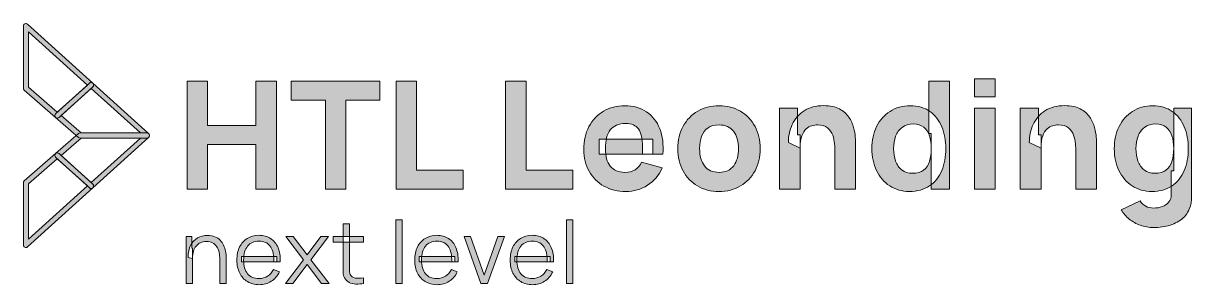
# Model space of a CAD drawing. Header units: millimetres. Extents: x 36 to 261, y -130 to -80.
import ezdxf

# ---------------------------------------------------------------- set-up
doc = ezdxf.new("R2010")
doc.units = ezdxf.units.MM
doc.header["$MEASUREMENT"] = 0
doc.layers.add('Ebene 1', color=7, linetype='Continuous', lineweight=0)

# ---------------------------------------------------------------- blocks, each defined once
blk = doc.blocks.new('Block_1')
at = {"layer": 'Ebene 1', "true_color": 0x004f9f, "transparency": 33554687}
h = blk.add_hatch(color=154, dxfattribs=at)
h.dxf.hatch_style = 2
edge = h.paths.add_edge_path()
edge.add_spline(control_points=[(36.83, -92.03), (36.83, -92.03), (42.4, -96.89), (42.4, -96.89), (42.4, -96.89), (48.19, -91.64), (48.19, -91.64), (48.19, -91.64), (36.83, -81.34), (36.83, -81.34), (36.83, -81.34), (36.83, -92.03), (36.83, -92.03)], knot_values=[0, 0, 0, 0, 1, 1, 1, 2, 2, 2, 3, 3, 3, 4, 4, 4, 4], degree=3, periodic=0)
edge = h.paths.add_edge_path()
edge.add_spline(control_points=[(42.4, -98.02), (42.29, -98.02), (42.18, -97.98), (42.08, -97.9), (42.08, -97.9), (36.03, -92.61), (36.03, -92.61), (35.92, -92.52), (35.86, -92.39), (35.86, -92.25), (35.86, -92.25), (35.86, -80.25), (35.86, -80.25), (35.86, -80.06), (35.97, -79.88), (36.15, -79.8), (36.32, -79.73), (36.53, -79.76), (36.67, -79.89), (36.67, -79.89), (49.24, -91.28), (49.24, -91.28), (49.34, -91.37), (49.4, -91.5), (49.4, -91.64), (49.4, -91.77), (49.34, -91.91), (49.24, -92), (49.24, -92), (42.73, -97.9), (42.73, -97.9), (42.64, -97.98), (42.52, -98.02), (42.4, -98.02)], knot_values=[0, 0, 0, 0, 1, 1, 1, 2, 2, 2, 3, 3, 3, 4, 4, 4, 5, 5, 5, 6, 6, 6, 7, 7, 7, 8, 8, 8, 9, 9, 9, 10, 10, 10, 11, 11, 11, 11], degree=3, periodic=0)
at = {"layer": 'Ebene 1', "true_color": 0x6cb6dd, "transparency": 33554687}
h = blk.add_hatch(color=143, dxfattribs=at)
h.dxf.hatch_style = 2
edge = h.paths.add_edge_path()
edge.add_spline(control_points=[(46.99, -100.9), (46.99, -100.9), (58.42, -100.9), (58.42, -100.9), (58.42, -100.9), (48.92, -92.29), (48.92, -92.29), (48.92, -92.29), (43.13, -97.53), (43.13, -97.53), (43.13, -97.53), (46.99, -100.9), (46.99, -100.9)], knot_values=[0, 0, 0, 0, 1, 1, 1, 2, 2, 2, 3, 3, 3, 4, 4, 4, 4], degree=3, periodic=0)
edge = h.paths.add_edge_path()
edge.add_spline(control_points=[(59.68, -101.87), (59.68, -101.87), (46.81, -101.87), (46.81, -101.87), (46.7, -101.87), (46.58, -101.83), (46.49, -101.75), (46.49, -101.75), (42.08, -97.9), (42.08, -97.9), (41.98, -97.81), (41.92, -97.68), (41.92, -97.54), (41.92, -97.4), (41.98, -97.27), (42.08, -97.18), (42.08, -97.18), (48.59, -91.28), (48.59, -91.28), (48.78, -91.11), (49.06, -91.11), (49.24, -91.28), (49.24, -91.28), (60, -101.03), (60, -101.03), (60.15, -101.16), (60.2, -101.37), (60.13, -101.56), (60.06, -101.75), (59.88, -101.87), (59.68, -101.87)], knot_values=[0, 0, 0, 0, 1, 1, 1, 2, 2, 2, 3, 3, 3, 4, 4, 4, 5, 5, 5, 6, 6, 6, 7, 7, 7, 8, 8, 8, 9, 9, 9, 10, 10, 10, 10], degree=3, periodic=0)
at = {"layer": 'Ebene 1', "true_color": 0xf39200, "transparency": 33554687}
h = blk.add_hatch(color=30, dxfattribs=at)
h.dxf.hatch_style = 2
edge = h.paths.add_edge_path()
edge.add_spline(control_points=[(43.13, -105.24), (43.13, -105.24), (48.92, -110.48), (48.92, -110.48), (48.92, -110.48), (58.42, -101.87), (58.42, -101.87), (58.42, -101.87), (46.99, -101.87), (46.99, -101.87), (46.99, -101.87), (43.13, -105.24), (43.13, -105.24)], knot_values=[0, 0, 0, 0, 1, 1, 1, 2, 2, 2, 3, 3, 3, 4, 4, 4, 4], degree=3, periodic=0)
edge = h.paths.add_edge_path()
edge.add_spline(control_points=[(48.92, -111.62), (48.8, -111.62), (48.68, -111.58), (48.59, -111.49), (48.59, -111.49), (42.08, -105.59), (42.08, -105.59), (41.98, -105.5), (41.92, -105.37), (41.92, -105.23), (41.92, -105.09), (41.98, -104.96), (42.08, -104.87), (42.08, -104.87), (46.49, -101.02), (46.49, -101.02), (46.58, -100.94), (46.7, -100.9), (46.81, -100.9), (46.81, -100.9), (59.68, -100.9), (59.68, -100.9), (59.88, -100.9), (60.06, -101.02), (60.13, -101.21), (60.2, -101.4), (60.15, -101.61), (60, -101.75), (60, -101.75), (49.24, -111.49), (49.24, -111.49), (49.15, -111.58), (49.03, -111.62), (48.92, -111.62)], knot_values=[0, 0, 0, 0, 1, 1, 1, 2, 2, 2, 3, 3, 3, 4, 4, 4, 5, 5, 5, 6, 6, 6, 7, 7, 7, 8, 8, 8, 9, 9, 9, 10, 10, 10, 11, 11, 11, 11], degree=3, periodic=0)
at = {"layer": 'Ebene 1', "true_color": 0xbe1622, "transparency": 33554687}
h = blk.add_hatch(color=242, dxfattribs=at)
h.dxf.hatch_style = 2
edge = h.paths.add_edge_path()
edge.add_spline(control_points=[(36.83, -110.74), (36.83, -110.74), (36.83, -121.43), (36.83, -121.43), (36.83, -121.43), (48.19, -111.13), (48.19, -111.13), (48.19, -111.13), (42.4, -105.88), (42.4, -105.88), (42.4, -105.88), (36.83, -110.74), (36.83, -110.74)], knot_values=[0, 0, 0, 0, 1, 1, 1, 2, 2, 2, 3, 3, 3, 4, 4, 4, 4], degree=3, periodic=0)
edge = h.paths.add_edge_path()
edge.add_spline(control_points=[(36.34, -123.01), (36.28, -123.01), (36.21, -123), (36.15, -122.97), (35.97, -122.89), (35.86, -122.72), (35.86, -122.52), (35.86, -122.52), (35.86, -110.52), (35.86, -110.52), (35.86, -110.38), (35.92, -110.25), (36.03, -110.16), (36.03, -110.16), (42.08, -104.87), (42.08, -104.87), (42.27, -104.71), (42.55, -104.71), (42.73, -104.88), (42.73, -104.88), (49.24, -110.78), (49.24, -110.78), (49.34, -110.87), (49.4, -111), (49.4, -111.13), (49.4, -111.27), (49.34, -111.4), (49.24, -111.49), (49.24, -111.49), (36.67, -122.88), (36.67, -122.88), (36.58, -122.97), (36.46, -123.01), (36.34, -123.01)], knot_values=[0, 0, 0, 0, 1, 1, 1, 2, 2, 2, 3, 3, 3, 4, 4, 4, 5, 5, 5, 6, 6, 6, 7, 7, 7, 8, 8, 8, 9, 9, 9, 10, 10, 10, 11, 11, 11, 11], degree=3, periodic=0)
at = {"layer": 'Ebene 1'}
for points, knots in [([(42.4, -98.02), (42.29, -98.02), (42.18, -97.98), (42.08, -97.9), (42.08, -97.9), (36.03, -92.61), (36.03, -92.61), (35.92, -92.52), (35.86, -92.39), (35.86, -92.25), (35.86, -92.25), (35.86, -80.25), (35.86, -80.25), (35.86, -80.06), (35.97, -79.88), (36.15, -79.8), (36.32, -79.73), (36.53, -79.76), (36.67, -79.89), (36.67, -79.89), (49.24, -91.28), (49.24, -91.28), (49.34, -91.37), (49.4, -91.5), (49.4, -91.64), (49.4, -91.77), (49.34, -91.91), (49.24, -92), (49.24, -92), (42.73, -97.9), (42.73, -97.9), (42.64, -97.98), (42.52, -98.02), (42.4, -98.02)], [0, 0, 0, 0, 1, 1, 1, 2, 2, 2, 3, 3, 3, 4, 4, 4, 5, 5, 5, 6, 6, 6, 7, 7, 7, 8, 8, 8, 9, 9, 9, 10, 10, 10, 11, 11, 11, 11]), ([(36.83, -92.03), (36.83, -92.03), (42.4, -96.89), (42.4, -96.89), (42.4, -96.89), (48.19, -91.64), (48.19, -91.64), (48.19, -91.64), (36.83, -81.34), (36.83, -81.34), (36.83, -81.34), (36.83, -92.03), (36.83, -92.03)], [0, 0, 0, 0, 1, 1, 1, 2, 2, 2, 3, 3, 3, 4, 4, 4, 4]), ([(59.68, -101.87), (59.68, -101.87), (46.81, -101.87), (46.81, -101.87), (46.7, -101.87), (46.58, -101.83), (46.49, -101.75), (46.49, -101.75), (42.08, -97.9), (42.08, -97.9), (41.98, -97.81), (41.92, -97.68), (41.92, -97.54), (41.92, -97.4), (41.98, -97.27), (42.08, -97.18), (42.08, -97.18), (48.59, -91.28), (48.59, -91.28), (48.78, -91.11), (49.06, -91.11), (49.24, -91.28), (49.24, -91.28), (60, -101.03), (60, -101.03), (60.15, -101.16), (60.2, -101.37), (60.13, -101.56), (60.06, -101.75), (59.88, -101.87), (59.68, -101.87)], [0, 0, 0, 0, 1, 1, 1, 2, 2, 2, 3, 3, 3, 4, 4, 4, 5, 5, 5, 6, 6, 6, 7, 7, 7, 8, 8, 8, 9, 9, 9, 10, 10, 10, 10]), ([(46.99, -100.9), (46.99, -100.9), (58.42, -100.9), (58.42, -100.9), (58.42, -100.9), (48.92, -92.29), (48.92, -92.29), (48.92, -92.29), (43.13, -97.53), (43.13, -97.53), (43.13, -97.53), (46.99, -100.9), (46.99, -100.9)], [0, 0, 0, 0, 1, 1, 1, 2, 2, 2, 3, 3, 3, 4, 4, 4, 4]), ([(48.92, -111.62), (48.8, -111.62), (48.68, -111.58), (48.59, -111.49), (48.59, -111.49), (42.08, -105.59), (42.08, -105.59), (41.98, -105.5), (41.92, -105.37), (41.92, -105.23), (41.92, -105.09), (41.98, -104.96), (42.08, -104.87), (42.08, -104.87), (46.49, -101.02), (46.49, -101.02), (46.58, -100.94), (46.7, -100.9), (46.81, -100.9), (46.81, -100.9), (59.68, -100.9), (59.68, -100.9), (59.88, -100.9), (60.06, -101.02), (60.13, -101.21), (60.2, -101.4), (60.15, -101.61), (60, -101.75), (60, -101.75), (49.24, -111.49), (49.24, -111.49), (49.15, -111.58), (49.03, -111.62), (48.92, -111.62)], [0, 0, 0, 0, 1, 1, 1, 2, 2, 2, 3, 3, 3, 4, 4, 4, 5, 5, 5, 6, 6, 6, 7, 7, 7, 8, 8, 8, 9, 9, 9, 10, 10, 10, 11, 11, 11, 11]), ([(43.13, -105.24), (43.13, -105.24), (48.92, -110.48), (48.92, -110.48), (48.92, -110.48), (58.42, -101.87), (58.42, -101.87), (58.42, -101.87), (46.99, -101.87), (46.99, -101.87), (46.99, -101.87), (43.13, -105.24), (43.13, -105.24)], [0, 0, 0, 0, 1, 1, 1, 2, 2, 2, 3, 3, 3, 4, 4, 4, 4]), ([(36.34, -123.01), (36.28, -123.01), (36.21, -123), (36.15, -122.97), (35.97, -122.89), (35.86, -122.72), (35.86, -122.52), (35.86, -122.52), (35.86, -110.52), (35.86, -110.52), (35.86, -110.38), (35.92, -110.25), (36.03, -110.16), (36.03, -110.16), (42.08, -104.87), (42.08, -104.87), (42.27, -104.71), (42.55, -104.71), (42.73, -104.88), (42.73, -104.88), (49.24, -110.78), (49.24, -110.78), (49.34, -110.87), (49.4, -111), (49.4, -111.13), (49.4, -111.27), (49.34, -111.4), (49.24, -111.49), (49.24, -111.49), (36.67, -122.88), (36.67, -122.88), (36.58, -122.97), (36.46, -123.01), (36.34, -123.01)], [0, 0, 0, 0, 1, 1, 1, 2, 2, 2, 3, 3, 3, 4, 4, 4, 5, 5, 5, 6, 6, 6, 7, 7, 7, 8, 8, 8, 9, 9, 9, 10, 10, 10, 11, 11, 11, 11]), ([(36.83, -110.74), (36.83, -110.74), (36.83, -121.43), (36.83, -121.43), (36.83, -121.43), (48.19, -111.13), (48.19, -111.13), (48.19, -111.13), (42.4, -105.88), (42.4, -105.88), (42.4, -105.88), (36.83, -110.74), (36.83, -110.74)], [0, 0, 0, 0, 1, 1, 1, 2, 2, 2, 3, 3, 3, 4, 4, 4, 4])]:
    blk.add_open_spline(points, degree=3, knots=knots, dxfattribs=at)
blk = doc.blocks.new('Block_0')
at = {"layer": 'Ebene 1', "true_color": 0x1d1d1b, "transparency": 33554687}
h = blk.add_hatch(color=250, dxfattribs=at)
h.dxf.hatch_style = 2
edge = h.paths.add_edge_path()
edge.add_spline(control_points=[(67.41, -111.75), (67.41, -111.75), (67.41, -90.87), (67.41, -90.87), (67.41, -90.87), (71.35, -90.87), (71.35, -90.87), (71.35, -90.87), (71.35, -99.45), (71.35, -99.45), (71.35, -99.45), (80.69, -99.45), (80.69, -99.45), (80.69, -99.45), (80.69, -90.87), (80.69, -90.87), (80.69, -90.87), (84.63, -90.87), (84.63, -90.87), (84.63, -90.87), (84.63, -111.75), (84.63, -111.75), (84.63, -111.75), (80.69, -111.75), (80.69, -111.75), (80.69, -111.75), (80.69, -103.14), (80.69, -103.14), (80.69, -103.14), (71.35, -103.14), (71.35, -103.14), (71.35, -103.14), (71.35, -111.75), (71.35, -111.75), (71.35, -111.75), (67.41, -111.75), (67.41, -111.75)], knot_values=[0, 0, 0, 0, 1, 1, 1, 2, 2, 2, 3, 3, 3, 4, 4, 4, 5, 5, 5, 6, 6, 6, 7, 7, 7, 8, 8, 8, 9, 9, 9, 10, 10, 10, 11, 11, 11, 12, 12, 12, 12], degree=3, periodic=0)
h = blk.add_hatch(color=250, dxfattribs=at)
h.dxf.hatch_style = 2
edge = h.paths.add_edge_path()
edge.add_spline(control_points=[(94.06, -111.75), (94.06, -111.75), (94.06, -94.55), (94.06, -94.55), (94.06, -94.55), (87.48, -94.55), (87.48, -94.55), (87.48, -94.55), (87.48, -90.87), (87.48, -90.87), (87.48, -90.87), (104.59, -90.87), (104.59, -90.87), (104.59, -90.87), (104.59, -94.55), (104.59, -94.55), (104.59, -94.55), (98, -94.55), (98, -94.55), (98, -94.55), (98, -111.75), (98, -111.75), (98, -111.75), (94.06, -111.75), (94.06, -111.75)], knot_values=[0, 0, 0, 0, 1, 1, 1, 2, 2, 2, 3, 3, 3, 4, 4, 4, 5, 5, 5, 6, 6, 6, 7, 7, 7, 8, 8, 8, 8], degree=3, periodic=0)
h = blk.add_hatch(color=250, dxfattribs=at)
h.dxf.hatch_style = 2
edge = h.paths.add_edge_path()
edge.add_spline(control_points=[(107.72, -111.75), (107.72, -111.75), (107.72, -90.87), (107.72, -90.87), (107.72, -90.87), (111.66, -90.87), (111.66, -90.87), (111.66, -90.87), (111.66, -108.07), (111.66, -108.07), (111.66, -108.07), (120.65, -108.07), (120.65, -108.07), (120.65, -108.07), (120.65, -111.75), (120.65, -111.75), (120.65, -111.75), (107.72, -111.75), (107.72, -111.75)], knot_values=[0, 0, 0, 0, 1, 1, 1, 2, 2, 2, 3, 3, 3, 4, 4, 4, 5, 5, 5, 6, 6, 6, 6], degree=3, periodic=0)
h = blk.add_hatch(color=250, dxfattribs=at)
h.dxf.hatch_style = 2
edge = h.paths.add_edge_path()
edge.add_spline(control_points=[(128.8, -111.75), (128.8, -111.75), (128.8, -90.87), (128.8, -90.87), (128.8, -90.87), (132.75, -90.87), (132.75, -90.87), (132.75, -90.87), (132.75, -108.07), (132.75, -108.07), (132.75, -108.07), (141.74, -108.07), (141.74, -108.07), (141.74, -108.07), (141.74, -111.75), (141.74, -111.75), (141.74, -111.75), (128.8, -111.75), (128.8, -111.75)], knot_values=[0, 0, 0, 0, 1, 1, 1, 2, 2, 2, 3, 3, 3, 4, 4, 4, 5, 5, 5, 6, 6, 6, 6], degree=3, periodic=0)
h = blk.add_hatch(color=250, dxfattribs=at)
h.dxf.hatch_style = 2
edge = h.paths.add_edge_path()
edge.add_spline(control_points=[(210.85, -111.75), (210.85, -111.75), (210.85, -101.02), (210.85, -101.02), (210.85, -101.02), (210.36, -101.02), (210.36, -101.02), (210.36, -101.02), (210.36, -90.87), (210.36, -90.87), (210.36, -90.87), (214.33, -90.87), (214.33, -90.87), (214.33, -90.87), (214.33, -111.75), (214.33, -111.75), (214.33, -111.75), (210.85, -111.75), (210.85, -111.75)], knot_values=[0, 0, 0, 0, 1, 1, 1, 2, 2, 2, 3, 3, 3, 4, 4, 4, 5, 5, 5, 6, 6, 6, 6], degree=3, periodic=0)
edge = h.paths.add_edge_path()
edge.add_spline(control_points=[(207.25, -108.68), (208.13, -108.68), (208.84, -108.48), (209.36, -108.08), (209.89, -107.68), (210.27, -107.13), (210.5, -106.41), (210.73, -105.7), (210.85, -104.87), (210.85, -103.92), (210.85, -102.97), (210.73, -102.14), (210.5, -101.43), (210.27, -100.71), (209.9, -100.15), (209.39, -99.76), (208.88, -99.36), (208.22, -99.16), (207.4, -99.16), (206.52, -99.16), (205.79, -99.38), (205.23, -99.81), (204.66, -100.24), (204.25, -100.81), (203.97, -101.53), (203.7, -102.25), (203.57, -103.05), (203.57, -103.92), (203.57, -104.8), (203.7, -105.6), (203.96, -106.32), (204.22, -107.04), (204.62, -107.61), (205.16, -108.04), (205.71, -108.46), (206.4, -108.68), (207.25, -108.68)], knot_values=[0, 0, 0, 0, 1, 1, 1, 2, 2, 2, 3, 3, 3, 4, 4, 4, 5, 5, 5, 6, 6, 6, 7, 7, 7, 8, 8, 8, 9, 9, 9, 10, 10, 10, 11, 11, 11, 12, 12, 12, 12], degree=3, periodic=0)
edge = h.paths.add_edge_path()
edge.add_spline(control_points=[(206.61, -112.19), (205.17, -112.19), (203.91, -111.82), (202.83, -111.1), (201.75, -110.37), (200.9, -109.39), (200.3, -108.14), (199.69, -106.89), (199.39, -105.49), (199.39, -103.92), (199.39, -102.32), (199.7, -100.91), (200.31, -99.66), (200.93, -98.42), (201.79, -97.44), (202.9, -96.73), (204.01, -96.01), (205.32, -95.65), (206.82, -95.65), (208.31, -95.65), (209.56, -96.02), (210.57, -96.74), (211.59, -97.47), (212.36, -98.45), (212.88, -99.7), (213.4, -100.95), (213.66, -102.35), (213.66, -103.92), (213.66, -105.49), (213.4, -106.89), (212.87, -108.14), (212.34, -109.39), (211.56, -110.37), (210.52, -111.1), (209.47, -111.82), (208.17, -112.19), (206.61, -112.19)], knot_values=[0, 0, 0, 0, 1, 1, 1, 2, 2, 2, 3, 3, 3, 4, 4, 4, 5, 5, 5, 6, 6, 6, 7, 7, 7, 8, 8, 8, 9, 9, 9, 10, 10, 10, 11, 11, 11, 12, 12, 12, 12], degree=3, periodic=0)
h = blk.add_hatch(color=250, dxfattribs=at)
h.dxf.hatch_style = 2
edge = h.paths.add_edge_path()
edge.add_spline(control_points=[(219.2, -111.75), (219.2, -111.75), (219.2, -96.09), (219.2, -96.09), (219.2, -96.09), (223.15, -96.09), (223.15, -96.09), (223.15, -96.09), (223.15, -111.75), (223.15, -111.75), (223.15, -111.75), (219.2, -111.75), (219.2, -111.75)], knot_values=[0, 0, 0, 0, 1, 1, 1, 2, 2, 2, 3, 3, 3, 4, 4, 4, 4], degree=3, periodic=0)
edge = h.paths.add_edge_path()
edge.add_spline(control_points=[(219.2, -93.91), (219.2, -93.91), (219.2, -90.43), (219.2, -90.43), (219.2, -90.43), (223.15, -90.43), (223.15, -90.43), (223.15, -90.43), (223.15, -93.91), (223.15, -93.91), (223.15, -93.91), (219.2, -93.91), (219.2, -93.91)], knot_values=[0, 0, 0, 0, 1, 1, 1, 2, 2, 2, 3, 3, 3, 4, 4, 4, 4], degree=3, periodic=0)
h = blk.add_hatch(color=250, dxfattribs=at)
h.dxf.hatch_style = 2
edge = h.paths.add_edge_path()
edge.add_spline(control_points=[(146.81, -105.02), (146.81, -105.02), (146.81, -102.09), (146.81, -102.09), (146.81, -102.09), (157.2, -102.09), (157.2, -102.09), (157.2, -102.09), (157.2, -105.02), (157.2, -105.02), (157.2, -105.02), (146.81, -105.02), (146.81, -105.02)], knot_values=[0, 0, 0, 0, 1, 1, 1, 2, 2, 2, 3, 3, 3, 4, 4, 4, 4], degree=3, periodic=0)
edge = h.paths.add_edge_path()
edge.add_spline(control_points=[(152, -112.19), (150.4, -112.19), (148.99, -111.84), (147.76, -111.15), (146.54, -110.46), (145.58, -109.5), (144.89, -108.29), (144.2, -107.08), (143.85, -105.69), (143.85, -104.12), (143.85, -102.41), (144.19, -100.92), (144.87, -99.66), (145.55, -98.39), (146.48, -97.41), (147.67, -96.71), (148.86, -96), (150.23, -95.65), (151.77, -95.65), (153.42, -95.65), (154.81, -96.04), (155.96, -96.81), (157.11, -97.59), (157.96, -98.67), (158.52, -100.08), (159.07, -101.48), (159.26, -103.13), (159.1, -105.02), (159.1, -105.02), (155.19, -105.02), (155.19, -105.02), (155.19, -105.02), (155.19, -103.57), (155.19, -103.57), (155.19, -101.98), (154.94, -100.83), (154.43, -100.13), (153.93, -99.43), (153.1, -99.08), (151.95, -99.08), (150.6, -99.08), (149.61, -99.48), (148.98, -100.3), (148.35, -101.12), (148.03, -102.32), (148.03, -103.92), (148.03, -105.38), (148.35, -106.51), (148.98, -107.31), (149.61, -108.1), (150.54, -108.5), (151.77, -108.5), (152.55, -108.5), (153.21, -108.33), (153.76, -107.99), (154.31, -107.66), (154.73, -107.17), (155.02, -106.53), (155.02, -106.53), (158.96, -107.66), (158.96, -107.66), (158.37, -109.09), (157.44, -110.2), (156.17, -111), (154.9, -111.79), (153.51, -112.19), (152, -112.19)], knot_values=[0, 0, 0, 0, 1, 1, 1, 2, 2, 2, 3, 3, 3, 4, 4, 4, 5, 5, 5, 6, 6, 6, 7, 7, 7, 8, 8, 8, 9, 9, 9, 10, 10, 10, 11, 11, 11, 12, 12, 12, 13, 13, 13, 14, 14, 14, 15, 15, 15, 16, 16, 16, 17, 17, 17, 18, 18, 18, 19, 19, 19, 20, 20, 20, 21, 21, 21, 22, 22, 22, 22], degree=3, periodic=0)
h = blk.add_hatch(color=250, dxfattribs=at)
h.dxf.hatch_style = 2
edge = h.paths.add_edge_path()
edge.add_spline(control_points=[(169.93, -108.5), (171.19, -108.5), (172.14, -108.07), (172.76, -107.22), (173.39, -106.36), (173.7, -105.26), (173.7, -103.92), (173.7, -102.53), (173.38, -101.42), (172.75, -100.58), (172.11, -99.75), (171.17, -99.34), (169.93, -99.34), (169.07, -99.34), (168.36, -99.53), (167.81, -99.92), (167.26, -100.3), (166.85, -100.84), (166.58, -101.53), (166.32, -102.21), (166.19, -103.01), (166.19, -103.92), (166.19, -105.32), (166.5, -106.44), (167.14, -107.26), (167.77, -108.09), (168.7, -108.5), (169.93, -108.5)], knot_values=[0, 0, 0, 0, 1, 1, 1, 2, 2, 2, 3, 3, 3, 4, 4, 4, 5, 5, 5, 6, 6, 6, 7, 7, 7, 8, 8, 8, 9, 9, 9, 9], degree=3, periodic=0)
edge = h.paths.add_edge_path()
edge.add_spline(control_points=[(169.93, -112.19), (168.35, -112.19), (166.97, -111.83), (165.78, -111.13), (164.59, -110.42), (163.66, -109.45), (163, -108.2), (162.34, -106.96), (162.01, -105.53), (162.01, -103.92), (162.01, -102.29), (162.35, -100.85), (163.02, -99.61), (163.7, -98.36), (164.63, -97.39), (165.82, -96.7), (167.01, -96), (168.38, -95.65), (169.93, -95.65), (171.5, -95.65), (172.89, -96.01), (174.08, -96.71), (175.28, -97.42), (176.21, -98.39), (176.87, -99.63), (177.54, -100.88), (177.87, -102.31), (177.87, -103.92), (177.87, -105.54), (177.54, -106.98), (176.87, -108.22), (176.19, -109.46), (175.26, -110.43), (174.07, -111.13), (172.87, -111.83), (171.49, -112.19), (169.93, -112.19)], knot_values=[0, 0, 0, 0, 1, 1, 1, 2, 2, 2, 3, 3, 3, 4, 4, 4, 5, 5, 5, 6, 6, 6, 7, 7, 7, 8, 8, 8, 9, 9, 9, 10, 10, 10, 11, 11, 11, 12, 12, 12, 12], degree=3, periodic=0)
h = blk.add_hatch(color=250, dxfattribs=at)
h.dxf.hatch_style = 2
edge = h.paths.add_edge_path()
edge.add_spline(control_points=[(192.26, -111.75), (192.26, -111.75), (192.26, -104.35), (192.26, -104.35), (192.26, -104), (192.24, -103.54), (192.2, -102.98), (192.16, -102.43), (192.04, -101.87), (191.84, -101.31), (191.63, -100.75), (191.3, -100.28), (190.84, -99.9), (190.39, -99.53), (189.74, -99.34), (188.89, -99.34), (188.56, -99.34), (188.19, -99.39), (187.81, -99.5), (187.42, -99.6), (187.06, -99.81), (186.72, -100.11), (186.38, -100.42), (186.1, -100.86), (185.89, -101.45), (185.67, -102.04), (185.56, -102.83), (185.56, -103.8), (185.56, -103.8), (183.3, -102.73), (183.3, -102.73), (183.3, -101.49), (183.55, -100.33), (184.05, -99.25), (184.55, -98.17), (185.31, -97.29), (186.32, -96.63), (187.33, -95.96), (188.6, -95.62), (190.14, -95.62), (191.37, -95.62), (192.37, -95.83), (193.14, -96.25), (193.92, -96.66), (194.52, -97.19), (194.95, -97.83), (195.38, -98.47), (195.69, -99.13), (195.87, -99.82), (196.05, -100.51), (196.16, -101.14), (196.2, -101.72), (196.24, -102.29), (196.26, -102.7), (196.26, -102.96), (196.26, -102.96), (196.26, -111.75), (196.26, -111.75), (196.26, -111.75), (192.26, -111.75), (192.26, -111.75)], knot_values=[0, 0, 0, 0, 1, 1, 1, 2, 2, 2, 3, 3, 3, 4, 4, 4, 5, 5, 5, 6, 6, 6, 7, 7, 7, 8, 8, 8, 9, 9, 9, 10, 10, 10, 11, 11, 11, 12, 12, 12, 13, 13, 13, 14, 14, 14, 15, 15, 15, 16, 16, 16, 17, 17, 17, 18, 18, 18, 19, 19, 19, 20, 20, 20, 20], degree=3, periodic=0)
edge = h.paths.add_edge_path()
edge.add_spline(control_points=[(181.56, -111.75), (181.56, -111.75), (181.56, -96.09), (181.56, -96.09), (181.56, -96.09), (185.07, -96.09), (185.07, -96.09), (185.07, -96.09), (185.07, -101.28), (185.07, -101.28), (185.07, -101.28), (185.56, -101.28), (185.56, -101.28), (185.56, -101.28), (185.56, -111.75), (185.56, -111.75), (185.56, -111.75), (181.56, -111.75), (181.56, -111.75)], knot_values=[0, 0, 0, 0, 1, 1, 1, 2, 2, 2, 3, 3, 3, 4, 4, 4, 5, 5, 5, 6, 6, 6, 6], degree=3, periodic=0)
h = blk.add_hatch(color=250, dxfattribs=at)
h.dxf.hatch_style = 2
edge = h.paths.add_edge_path()
edge.add_spline(control_points=[(238.69, -111.75), (238.69, -111.75), (238.69, -104.35), (238.69, -104.35), (238.69, -104), (238.67, -103.54), (238.63, -102.98), (238.59, -102.43), (238.47, -101.87), (238.27, -101.31), (238.07, -100.75), (237.74, -100.28), (237.28, -99.9), (236.82, -99.53), (236.17, -99.34), (235.33, -99.34), (234.99, -99.34), (234.62, -99.39), (234.24, -99.5), (233.85, -99.6), (233.49, -99.81), (233.15, -100.11), (232.81, -100.42), (232.53, -100.86), (232.32, -101.45), (232.1, -102.04), (231.99, -102.83), (231.99, -103.8), (231.99, -103.8), (229.73, -102.73), (229.73, -102.73), (229.73, -101.49), (229.98, -100.33), (230.48, -99.25), (230.99, -98.17), (231.74, -97.29), (232.75, -96.63), (233.76, -95.96), (235.04, -95.62), (236.57, -95.62), (237.8, -95.62), (238.8, -95.83), (239.57, -96.25), (240.35, -96.66), (240.95, -97.19), (241.38, -97.83), (241.81, -98.47), (242.12, -99.13), (242.3, -99.82), (242.48, -100.51), (242.6, -101.14), (242.63, -101.72), (242.67, -102.29), (242.69, -102.7), (242.69, -102.96), (242.69, -102.96), (242.69, -111.75), (242.69, -111.75), (242.69, -111.75), (238.69, -111.75), (238.69, -111.75)], knot_values=[0, 0, 0, 0, 1, 1, 1, 2, 2, 2, 3, 3, 3, 4, 4, 4, 5, 5, 5, 6, 6, 6, 7, 7, 7, 8, 8, 8, 9, 9, 9, 10, 10, 10, 11, 11, 11, 12, 12, 12, 13, 13, 13, 14, 14, 14, 15, 15, 15, 16, 16, 16, 17, 17, 17, 18, 18, 18, 19, 19, 19, 20, 20, 20, 20], degree=3, periodic=0)
edge = h.paths.add_edge_path()
edge.add_spline(control_points=[(227.99, -111.75), (227.99, -111.75), (227.99, -96.09), (227.99, -96.09), (227.99, -96.09), (231.5, -96.09), (231.5, -96.09), (231.5, -96.09), (231.5, -101.28), (231.5, -101.28), (231.5, -101.28), (231.99, -101.28), (231.99, -101.28), (231.99, -101.28), (231.99, -111.75), (231.99, -111.75), (231.99, -111.75), (227.99, -111.75), (227.99, -111.75)], knot_values=[0, 0, 0, 0, 1, 1, 1, 2, 2, 2, 3, 3, 3, 4, 4, 4, 5, 5, 5, 6, 6, 6, 6], degree=3, periodic=0)
h = blk.add_hatch(color=250, dxfattribs=at)
h.dxf.hatch_style = 2
edge = h.paths.add_edge_path()
edge.add_spline(control_points=[(253.97, -108.68), (254.85, -108.68), (255.56, -108.48), (256.08, -108.08), (256.61, -107.68), (256.99, -107.13), (257.22, -106.41), (257.45, -105.7), (257.57, -104.87), (257.57, -103.92), (257.57, -102.97), (257.45, -102.14), (257.22, -101.43), (256.99, -100.71), (256.62, -100.15), (256.11, -99.76), (255.61, -99.36), (254.94, -99.16), (254.12, -99.16), (253.24, -99.16), (252.52, -99.38), (251.95, -99.81), (251.39, -100.24), (250.97, -100.81), (250.7, -101.53), (250.43, -102.25), (250.29, -103.05), (250.29, -103.92), (250.29, -104.8), (250.42, -105.6), (250.68, -106.32), (250.94, -107.04), (251.34, -107.61), (251.89, -108.04), (252.43, -108.46), (253.12, -108.68), (253.97, -108.68)], knot_values=[0, 0, 0, 0, 1, 1, 1, 2, 2, 2, 3, 3, 3, 4, 4, 4, 5, 5, 5, 6, 6, 6, 7, 7, 7, 8, 8, 8, 9, 9, 9, 10, 10, 10, 11, 11, 11, 12, 12, 12, 12], degree=3, periodic=0)
edge = h.paths.add_edge_path()
edge.add_spline(control_points=[(253.68, -119.15), (252.79, -119.15), (251.95, -119), (251.15, -118.72), (250.34, -118.43), (249.63, -118.04), (248.99, -117.53), (248.36, -117.02), (247.84, -116.43), (247.45, -115.75), (247.45, -115.75), (251.1, -113.98), (251.1, -113.98), (251.35, -114.45), (251.71, -114.8), (252.18, -115.04), (252.65, -115.28), (253.16, -115.4), (253.71, -115.4), (254.3, -115.4), (254.86, -115.3), (255.38, -115.11), (255.9, -114.91), (256.32, -114.61), (256.63, -114.22), (256.95, -113.83), (257.1, -113.34), (257.08, -112.77), (257.08, -112.77), (257.08, -108.21), (257.08, -108.21), (257.08, -108.21), (257.57, -108.21), (257.57, -108.21), (257.57, -108.21), (257.57, -96.09), (257.57, -96.09), (257.57, -96.09), (261.02, -96.09), (261.02, -96.09), (261.02, -96.09), (261.02, -112.82), (261.02, -112.82), (261.02, -113.21), (261, -113.57), (260.97, -113.92), (260.94, -114.26), (260.88, -114.6), (260.79, -114.94), (260.54, -115.9), (260.07, -116.68), (259.39, -117.3), (258.71, -117.92), (257.87, -118.38), (256.89, -118.69), (255.9, -118.99), (254.83, -119.15), (253.68, -119.15)], knot_values=[0, 0, 0, 0, 1, 1, 1, 2, 2, 2, 3, 3, 3, 4, 4, 4, 5, 5, 5, 6, 6, 6, 7, 7, 7, 8, 8, 8, 9, 9, 9, 10, 10, 10, 11, 11, 11, 12, 12, 12, 13, 13, 13, 14, 14, 14, 15, 15, 15, 16, 16, 16, 17, 17, 17, 18, 18, 18, 19, 19, 19, 19], degree=3, periodic=0)
edge = h.paths.add_edge_path()
edge.add_spline(control_points=[(253.34, -112.19), (251.9, -112.19), (250.63, -111.82), (249.55, -111.1), (248.47, -110.37), (247.62, -109.39), (247.02, -108.14), (246.42, -106.89), (246.11, -105.49), (246.11, -103.92), (246.11, -102.32), (246.42, -100.91), (247.04, -99.66), (247.65, -98.42), (248.51, -97.44), (249.62, -96.73), (250.74, -96.01), (252.04, -95.65), (253.54, -95.65), (255.03, -95.65), (256.28, -96.02), (257.29, -96.74), (258.31, -97.47), (259.08, -98.45), (259.6, -99.7), (260.12, -100.95), (260.38, -102.35), (260.38, -103.92), (260.38, -105.49), (260.12, -106.89), (259.59, -108.14), (259.07, -109.39), (258.28, -110.37), (257.24, -111.1), (256.19, -111.82), (254.89, -112.19), (253.34, -112.19)], knot_values=[0, 0, 0, 0, 1, 1, 1, 2, 2, 2, 3, 3, 3, 4, 4, 4, 5, 5, 5, 6, 6, 6, 7, 7, 7, 8, 8, 8, 9, 9, 9, 10, 10, 10, 11, 11, 11, 12, 12, 12, 12], degree=3, periodic=0)
h = blk.add_hatch(color=250, dxfattribs=at)
h.dxf.hatch_style = 2
edge = h.paths.add_edge_path()
edge.add_spline(control_points=[(101.44, -129.94), (100.93, -130.04), (100.44, -130.08), (99.95, -130.06), (99.46, -130.04), (99.02, -129.93), (98.64, -129.75), (98.25, -129.56), (97.96, -129.26), (97.76, -128.86), (97.6, -128.53), (97.51, -128.19), (97.5, -127.84), (97.49, -127.5), (97.48, -127.11), (97.48, -126.67), (97.48, -126.67), (97.48, -118.41), (97.48, -118.41), (97.48, -118.41), (98.69, -118.41), (98.69, -118.41), (98.69, -118.41), (98.69, -126.62), (98.69, -126.62), (98.69, -127), (98.7, -127.32), (98.7, -127.57), (98.71, -127.82), (98.77, -128.05), (98.87, -128.24), (99.07, -128.61), (99.39, -128.84), (99.82, -128.91), (100.26, -128.98), (100.8, -128.97), (101.44, -128.86), (101.44, -128.86), (101.44, -129.94), (101.44, -129.94)], knot_values=[0, 0, 0, 0, 1, 1, 1, 2, 2, 2, 3, 3, 3, 4, 4, 4, 5, 5, 5, 6, 6, 6, 7, 7, 7, 8, 8, 8, 9, 9, 9, 10, 10, 10, 11, 11, 11, 12, 12, 12, 13, 13, 13, 13], degree=3, periodic=0)
edge = h.paths.add_edge_path()
edge.add_spline(control_points=[(95.56, -121.97), (95.56, -121.97), (95.56, -120.91), (95.56, -120.91), (95.56, -120.91), (101.44, -120.91), (101.44, -120.91), (101.44, -120.91), (101.44, -121.97), (101.44, -121.97), (101.44, -121.97), (95.56, -121.97), (95.56, -121.97)], knot_values=[0, 0, 0, 0, 1, 1, 1, 2, 2, 2, 3, 3, 3, 4, 4, 4, 4], degree=3, periodic=0)
h = blk.add_hatch(color=250, dxfattribs=at)
h.dxf.hatch_style = 2
edge = h.paths.add_edge_path()
edge.add_spline(control_points=[(107.62, -129.94), (107.62, -129.94), (107.62, -117.65), (107.62, -117.65), (107.62, -117.65), (108.84, -117.65), (108.84, -117.65), (108.84, -117.65), (108.84, -129.94), (108.84, -129.94), (108.84, -129.94), (107.62, -129.94), (107.62, -129.94)], knot_values=[0, 0, 0, 0, 1, 1, 1, 2, 2, 2, 3, 3, 3, 4, 4, 4, 4], degree=3, periodic=0)
h = blk.add_hatch(color=250, dxfattribs=at)
h.dxf.hatch_style = 2
edge = h.paths.add_edge_path()
edge.add_spline(control_points=[(140.52, -129.94), (140.52, -129.94), (140.52, -117.65), (140.52, -117.65), (140.52, -117.65), (141.74, -117.65), (141.74, -117.65), (141.74, -117.65), (141.74, -129.94), (141.74, -129.94), (141.74, -129.94), (140.52, -129.94), (140.52, -129.94)], knot_values=[0, 0, 0, 0, 1, 1, 1, 2, 2, 2, 3, 3, 3, 4, 4, 4, 4], degree=3, periodic=0)
h = blk.add_hatch(color=250, dxfattribs=at)
h.dxf.hatch_style = 2
edge = h.paths.add_edge_path()
edge.add_spline(control_points=[(73.72, -129.94), (73.72, -129.94), (73.72, -125.33), (73.72, -125.33), (73.72, -124.83), (73.68, -124.37), (73.58, -123.95), (73.49, -123.53), (73.34, -123.16), (73.13, -122.85), (72.92, -122.53), (72.65, -122.29), (72.33, -122.12), (72, -121.94), (71.6, -121.86), (71.13, -121.86), (70.7, -121.86), (70.31, -121.93), (69.99, -122.08), (69.66, -122.23), (69.38, -122.45), (69.16, -122.73), (68.93, -123.01), (68.76, -123.35), (68.65, -123.75), (68.53, -124.15), (68.47, -124.61), (68.47, -125.12), (68.47, -125.12), (67.61, -124.93), (67.61, -124.93), (67.61, -124.01), (67.77, -123.23), (68.09, -122.6), (68.41, -121.97), (68.85, -121.49), (69.42, -121.17), (69.98, -120.85), (70.63, -120.69), (71.36, -120.69), (71.9, -120.69), (72.36, -120.77), (72.77, -120.94), (73.17, -121.1), (73.51, -121.33), (73.79, -121.61), (74.07, -121.9), (74.29, -122.22), (74.46, -122.59), (74.63, -122.95), (74.76, -123.34), (74.84, -123.75), (74.91, -124.16), (74.95, -124.57), (74.95, -124.97), (74.95, -124.97), (74.95, -129.94), (74.95, -129.94), (74.95, -129.94), (73.72, -129.94), (73.72, -129.94)], knot_values=[0, 0, 0, 0, 1, 1, 1, 2, 2, 2, 3, 3, 3, 4, 4, 4, 5, 5, 5, 6, 6, 6, 7, 7, 7, 8, 8, 8, 9, 9, 9, 10, 10, 10, 11, 11, 11, 12, 12, 12, 13, 13, 13, 14, 14, 14, 15, 15, 15, 16, 16, 16, 17, 17, 17, 18, 18, 18, 19, 19, 19, 20, 20, 20, 20], degree=3, periodic=0)
edge = h.paths.add_edge_path()
edge.add_spline(control_points=[(67.24, -129.94), (67.24, -129.94), (67.24, -120.91), (67.24, -120.91), (67.24, -120.91), (68.35, -120.91), (68.35, -120.91), (68.35, -120.91), (68.35, -123.14), (68.35, -123.14), (68.35, -123.14), (68.47, -123.14), (68.47, -123.14), (68.47, -123.14), (68.47, -129.94), (68.47, -129.94), (68.47, -129.94), (67.24, -129.94), (67.24, -129.94)], knot_values=[0, 0, 0, 0, 1, 1, 1, 2, 2, 2, 3, 3, 3, 4, 4, 4, 5, 5, 5, 6, 6, 6, 6], degree=3, periodic=0)
h = blk.add_hatch(color=250, dxfattribs=at)
h.dxf.hatch_style = 2
edge = h.paths.add_edge_path()
edge.add_spline(control_points=[(77.88, -125.77), (77.88, -125.77), (77.88, -124.74), (77.88, -124.74), (77.88, -124.74), (84.73, -124.74), (84.73, -124.74), (84.73, -124.74), (84.73, -125.77), (84.73, -125.77), (84.73, -125.77), (77.88, -125.77), (77.88, -125.77)], knot_values=[0, 0, 0, 0, 1, 1, 1, 2, 2, 2, 3, 3, 3, 4, 4, 4, 4], degree=3, periodic=0)
edge = h.paths.add_edge_path()
edge.add_spline(control_points=[(81.31, -130.19), (80.43, -130.19), (79.68, -129.99), (79.04, -129.6), (78.4, -129.21), (77.9, -128.66), (77.55, -127.96), (77.2, -127.25), (77.02, -126.42), (77.02, -125.47), (77.02, -124.48), (77.19, -123.63), (77.54, -122.91), (77.89, -122.19), (78.38, -121.64), (79.01, -121.25), (79.65, -120.86), (80.4, -120.66), (81.26, -120.66), (82.14, -120.66), (82.9, -120.87), (83.52, -121.28), (84.15, -121.69), (84.62, -122.27), (84.94, -123.04), (85.26, -123.8), (85.41, -124.71), (85.38, -125.77), (85.38, -125.77), (84.14, -125.77), (84.14, -125.77), (84.14, -125.77), (84.14, -125.33), (84.14, -125.33), (84.12, -124.16), (83.86, -123.28), (83.39, -122.68), (82.91, -122.09), (82.21, -121.79), (81.29, -121.79), (80.33, -121.79), (79.59, -122.1), (79.08, -122.73), (78.57, -123.36), (78.31, -124.26), (78.31, -125.43), (78.31, -126.56), (78.57, -127.44), (79.08, -128.07), (79.59, -128.7), (80.32, -129.01), (81.26, -129.01), (81.9, -129.01), (82.46, -128.86), (82.94, -128.56), (83.42, -128.26), (83.79, -127.83), (84.07, -127.27), (84.07, -127.27), (85.21, -127.71), (85.21, -127.71), (84.85, -128.5), (84.33, -129.11), (83.64, -129.54), (82.95, -129.97), (82.18, -130.19), (81.31, -130.19)], knot_values=[0, 0, 0, 0, 1, 1, 1, 2, 2, 2, 3, 3, 3, 4, 4, 4, 5, 5, 5, 6, 6, 6, 7, 7, 7, 8, 8, 8, 9, 9, 9, 10, 10, 10, 11, 11, 11, 12, 12, 12, 13, 13, 13, 14, 14, 14, 15, 15, 15, 16, 16, 16, 17, 17, 17, 18, 18, 18, 19, 19, 19, 20, 20, 20, 21, 21, 21, 22, 22, 22, 22], degree=3, periodic=0)
h = blk.add_hatch(color=250, dxfattribs=at)
h.dxf.hatch_style = 2
edge = h.paths.add_edge_path()
edge.add_spline(control_points=[(86.35, -129.94), (86.35, -129.94), (89.85, -125.37), (89.85, -125.37), (89.85, -125.37), (86.43, -120.91), (86.43, -120.91), (86.43, -120.91), (87.89, -120.91), (87.89, -120.91), (87.89, -120.91), (90.57, -124.43), (90.57, -124.43), (90.57, -124.43), (93.22, -120.91), (93.22, -120.91), (93.22, -120.91), (94.68, -120.91), (94.68, -120.91), (94.68, -120.91), (91.26, -125.37), (91.26, -125.37), (91.26, -125.37), (94.77, -129.94), (94.77, -129.94), (94.77, -129.94), (93.3, -129.94), (93.3, -129.94), (93.3, -129.94), (90.57, -126.32), (90.57, -126.32), (90.57, -126.32), (87.82, -129.94), (87.82, -129.94), (87.82, -129.94), (86.35, -129.94), (86.35, -129.94)], knot_values=[0, 0, 0, 0, 1, 1, 1, 2, 2, 2, 3, 3, 3, 4, 4, 4, 5, 5, 5, 6, 6, 6, 7, 7, 7, 8, 8, 8, 9, 9, 9, 10, 10, 10, 11, 11, 11, 12, 12, 12, 12], degree=3, periodic=0)
h = blk.add_hatch(color=250, dxfattribs=at)
h.dxf.hatch_style = 2
edge = h.paths.add_edge_path()
edge.add_spline(control_points=[(112.16, -125.77), (112.16, -125.77), (112.16, -124.74), (112.16, -124.74), (112.16, -124.74), (119, -124.74), (119, -124.74), (119, -124.74), (119, -125.77), (119, -125.77), (119, -125.77), (112.16, -125.77), (112.16, -125.77)], knot_values=[0, 0, 0, 0, 1, 1, 1, 2, 2, 2, 3, 3, 3, 4, 4, 4, 4], degree=3, periodic=0)
edge = h.paths.add_edge_path()
edge.add_spline(control_points=[(115.58, -130.19), (114.71, -130.19), (113.95, -129.99), (113.32, -129.6), (112.68, -129.21), (112.18, -128.66), (111.83, -127.96), (111.47, -127.25), (111.29, -126.42), (111.29, -125.47), (111.29, -124.48), (111.47, -123.63), (111.82, -122.91), (112.17, -122.19), (112.66, -121.64), (113.29, -121.25), (113.92, -120.86), (114.67, -120.66), (115.53, -120.66), (116.42, -120.66), (117.17, -120.87), (117.8, -121.28), (118.42, -121.69), (118.9, -122.27), (119.22, -123.04), (119.54, -123.8), (119.69, -124.71), (119.66, -125.77), (119.66, -125.77), (118.41, -125.77), (118.41, -125.77), (118.41, -125.77), (118.41, -125.33), (118.41, -125.33), (118.39, -124.16), (118.14, -123.28), (117.66, -122.68), (117.18, -122.09), (116.49, -121.79), (115.57, -121.79), (114.61, -121.79), (113.87, -122.1), (113.36, -122.73), (112.84, -123.36), (112.59, -124.26), (112.59, -125.43), (112.59, -126.56), (112.84, -127.44), (113.36, -128.07), (113.87, -128.7), (114.59, -129.01), (115.53, -129.01), (116.18, -129.01), (116.74, -128.86), (117.22, -128.56), (117.69, -128.26), (118.07, -127.83), (118.35, -127.27), (118.35, -127.27), (119.48, -127.71), (119.48, -127.71), (119.13, -128.5), (118.61, -129.11), (117.92, -129.54), (117.23, -129.97), (116.45, -130.19), (115.58, -130.19)], knot_values=[0, 0, 0, 0, 1, 1, 1, 2, 2, 2, 3, 3, 3, 4, 4, 4, 5, 5, 5, 6, 6, 6, 7, 7, 7, 8, 8, 8, 9, 9, 9, 10, 10, 10, 11, 11, 11, 12, 12, 12, 13, 13, 13, 14, 14, 14, 15, 15, 15, 16, 16, 16, 17, 17, 17, 18, 18, 18, 19, 19, 19, 20, 20, 20, 21, 21, 21, 22, 22, 22, 22], degree=3, periodic=0)
h = blk.add_hatch(color=250, dxfattribs=at)
h.dxf.hatch_style = 2
edge = h.paths.add_edge_path()
edge.add_spline(control_points=[(124.05, -129.94), (124.05, -129.94), (120.8, -120.91), (120.8, -120.91), (120.8, -120.91), (122.03, -120.91), (122.03, -120.91), (122.03, -120.91), (124.68, -128.33), (124.68, -128.33), (124.68, -128.33), (127.31, -120.91), (127.31, -120.91), (127.31, -120.91), (128.56, -120.91), (128.56, -120.91), (128.56, -120.91), (125.31, -129.94), (125.31, -129.94), (125.31, -129.94), (124.05, -129.94), (124.05, -129.94)], knot_values=[0, 0, 0, 0, 1, 1, 1, 2, 2, 2, 3, 3, 3, 4, 4, 4, 5, 5, 5, 6, 6, 6, 7, 7, 7, 7], degree=3, periodic=0)
h = blk.add_hatch(color=250, dxfattribs=at)
h.dxf.hatch_style = 2
edge = h.paths.add_edge_path()
edge.add_spline(control_points=[(130.55, -125.77), (130.55, -125.77), (130.55, -124.74), (130.55, -124.74), (130.55, -124.74), (137.4, -124.74), (137.4, -124.74), (137.4, -124.74), (137.4, -125.77), (137.4, -125.77), (137.4, -125.77), (130.55, -125.77), (130.55, -125.77)], knot_values=[0, 0, 0, 0, 1, 1, 1, 2, 2, 2, 3, 3, 3, 4, 4, 4, 4], degree=3, periodic=0)
edge = h.paths.add_edge_path()
edge.add_spline(control_points=[(133.98, -130.19), (133.11, -130.19), (132.35, -129.99), (131.71, -129.6), (131.07, -129.21), (130.58, -128.66), (130.22, -127.96), (129.87, -127.25), (129.69, -126.42), (129.69, -125.47), (129.69, -124.48), (129.86, -123.63), (130.21, -122.91), (130.56, -122.19), (131.05, -121.64), (131.69, -121.25), (132.32, -120.86), (133.07, -120.66), (133.93, -120.66), (134.82, -120.66), (135.57, -120.87), (136.2, -121.28), (136.82, -121.69), (137.29, -122.27), (137.61, -123.04), (137.94, -123.8), (138.08, -124.71), (138.05, -125.77), (138.05, -125.77), (136.81, -125.77), (136.81, -125.77), (136.81, -125.77), (136.81, -125.33), (136.81, -125.33), (136.79, -124.16), (136.54, -123.28), (136.06, -122.68), (135.58, -122.09), (134.88, -121.79), (133.96, -121.79), (133, -121.79), (132.26, -122.1), (131.75, -122.73), (131.24, -123.36), (130.98, -124.26), (130.98, -125.43), (130.98, -126.56), (131.24, -127.44), (131.75, -128.07), (132.26, -128.7), (132.99, -129.01), (133.93, -129.01), (134.57, -129.01), (135.13, -128.86), (135.61, -128.56), (136.09, -128.26), (136.47, -127.83), (136.74, -127.27), (136.74, -127.27), (137.88, -127.71), (137.88, -127.71), (137.53, -128.5), (137, -129.11), (136.32, -129.54), (135.63, -129.97), (134.85, -130.19), (133.98, -130.19)], knot_values=[0, 0, 0, 0, 1, 1, 1, 2, 2, 2, 3, 3, 3, 4, 4, 4, 5, 5, 5, 6, 6, 6, 7, 7, 7, 8, 8, 8, 9, 9, 9, 10, 10, 10, 11, 11, 11, 12, 12, 12, 13, 13, 13, 14, 14, 14, 15, 15, 15, 16, 16, 16, 17, 17, 17, 18, 18, 18, 19, 19, 19, 20, 20, 20, 21, 21, 21, 22, 22, 22, 22], degree=3, periodic=0)
at = {"layer": 'Ebene 1'}
for points, knots in [([(67.41, -111.75), (67.41, -111.75), (67.41, -90.87), (67.41, -90.87), (67.41, -90.87), (71.35, -90.87), (71.35, -90.87), (71.35, -90.87), (71.35, -99.45), (71.35, -99.45), (71.35, -99.45), (80.69, -99.45), (80.69, -99.45), (80.69, -99.45), (80.69, -90.87), (80.69, -90.87), (80.69, -90.87), (84.63, -90.87), (84.63, -90.87), (84.63, -90.87), (84.63, -111.75), (84.63, -111.75), (84.63, -111.75), (80.69, -111.75), (80.69, -111.75), (80.69, -111.75), (80.69, -103.14), (80.69, -103.14), (80.69, -103.14), (71.35, -103.14), (71.35, -103.14), (71.35, -103.14), (71.35, -111.75), (71.35, -111.75), (71.35, -111.75), (67.41, -111.75), (67.41, -111.75)], [0, 0, 0, 0, 1, 1, 1, 2, 2, 2, 3, 3, 3, 4, 4, 4, 5, 5, 5, 6, 6, 6, 7, 7, 7, 8, 8, 8, 9, 9, 9, 10, 10, 10, 11, 11, 11, 12, 12, 12, 12]), ([(94.06, -111.75), (94.06, -111.75), (94.06, -94.55), (94.06, -94.55), (94.06, -94.55), (87.48, -94.55), (87.48, -94.55), (87.48, -94.55), (87.48, -90.87), (87.48, -90.87), (87.48, -90.87), (104.59, -90.87), (104.59, -90.87), (104.59, -90.87), (104.59, -94.55), (104.59, -94.55), (104.59, -94.55), (98, -94.55), (98, -94.55), (98, -94.55), (98, -111.75), (98, -111.75), (98, -111.75), (94.06, -111.75), (94.06, -111.75)], [0, 0, 0, 0, 1, 1, 1, 2, 2, 2, 3, 3, 3, 4, 4, 4, 5, 5, 5, 6, 6, 6, 7, 7, 7, 8, 8, 8, 8]), ([(107.72, -111.75), (107.72, -111.75), (107.72, -90.87), (107.72, -90.87), (107.72, -90.87), (111.66, -90.87), (111.66, -90.87), (111.66, -90.87), (111.66, -108.07), (111.66, -108.07), (111.66, -108.07), (120.65, -108.07), (120.65, -108.07), (120.65, -108.07), (120.65, -111.75), (120.65, -111.75), (120.65, -111.75), (107.72, -111.75), (107.72, -111.75)], [0, 0, 0, 0, 1, 1, 1, 2, 2, 2, 3, 3, 3, 4, 4, 4, 5, 5, 5, 6, 6, 6, 6]), ([(128.8, -111.75), (128.8, -111.75), (128.8, -90.87), (128.8, -90.87), (128.8, -90.87), (132.75, -90.87), (132.75, -90.87), (132.75, -90.87), (132.75, -108.07), (132.75, -108.07), (132.75, -108.07), (141.74, -108.07), (141.74, -108.07), (141.74, -108.07), (141.74, -111.75), (141.74, -111.75), (141.74, -111.75), (128.8, -111.75), (128.8, -111.75)], [0, 0, 0, 0, 1, 1, 1, 2, 2, 2, 3, 3, 3, 4, 4, 4, 5, 5, 5, 6, 6, 6, 6]), ([(210.85, -111.75), (210.85, -111.75), (210.85, -101.02), (210.85, -101.02), (210.85, -101.02), (210.36, -101.02), (210.36, -101.02), (210.36, -101.02), (210.36, -90.87), (210.36, -90.87), (210.36, -90.87), (214.33, -90.87), (214.33, -90.87), (214.33, -90.87), (214.33, -111.75), (214.33, -111.75), (214.33, -111.75), (210.85, -111.75), (210.85, -111.75)], [0, 0, 0, 0, 1, 1, 1, 2, 2, 2, 3, 3, 3, 4, 4, 4, 5, 5, 5, 6, 6, 6, 6]), ([(219.2, -93.91), (219.2, -93.91), (219.2, -90.43), (219.2, -90.43), (219.2, -90.43), (223.15, -90.43), (223.15, -90.43), (223.15, -90.43), (223.15, -93.91), (223.15, -93.91), (223.15, -93.91), (219.2, -93.91), (219.2, -93.91)], [0, 0, 0, 0, 1, 1, 1, 2, 2, 2, 3, 3, 3, 4, 4, 4, 4]), ([(152, -112.19), (150.4, -112.19), (148.99, -111.84), (147.76, -111.15), (146.54, -110.46), (145.58, -109.5), (144.89, -108.29), (144.2, -107.08), (143.85, -105.69), (143.85, -104.12), (143.85, -102.41), (144.19, -100.92), (144.87, -99.66), (145.55, -98.39), (146.48, -97.41), (147.67, -96.71), (148.86, -96), (150.23, -95.65), (151.77, -95.65), (153.42, -95.65), (154.81, -96.04), (155.96, -96.81), (157.11, -97.59), (157.96, -98.67), (158.52, -100.08), (159.07, -101.48), (159.26, -103.13), (159.1, -105.02), (159.1, -105.02), (155.19, -105.02), (155.19, -105.02), (155.19, -105.02), (155.19, -103.57), (155.19, -103.57), (155.19, -101.98), (154.94, -100.83), (154.43, -100.13), (153.93, -99.43), (153.1, -99.08), (151.95, -99.08), (150.6, -99.08), (149.61, -99.48), (148.98, -100.3), (148.35, -101.12), (148.03, -102.32), (148.03, -103.92), (148.03, -105.38), (148.35, -106.51), (148.98, -107.31), (149.61, -108.1), (150.54, -108.5), (151.77, -108.5), (152.55, -108.5), (153.21, -108.33), (153.76, -107.99), (154.31, -107.66), (154.73, -107.17), (155.02, -106.53), (155.02, -106.53), (158.96, -107.66), (158.96, -107.66), (158.37, -109.09), (157.44, -110.2), (156.17, -111), (154.9, -111.79), (153.51, -112.19), (152, -112.19)], [0, 0, 0, 0, 1, 1, 1, 2, 2, 2, 3, 3, 3, 4, 4, 4, 5, 5, 5, 6, 6, 6, 7, 7, 7, 8, 8, 8, 9, 9, 9, 10, 10, 10, 11, 11, 11, 12, 12, 12, 13, 13, 13, 14, 14, 14, 15, 15, 15, 16, 16, 16, 17, 17, 17, 18, 18, 18, 19, 19, 19, 20, 20, 20, 21, 21, 21, 22, 22, 22, 22]), ([(169.93, -112.19), (168.35, -112.19), (166.97, -111.83), (165.78, -111.13), (164.59, -110.42), (163.66, -109.45), (163, -108.2), (162.34, -106.96), (162.01, -105.53), (162.01, -103.92), (162.01, -102.29), (162.35, -100.85), (163.02, -99.61), (163.7, -98.36), (164.63, -97.39), (165.82, -96.7), (167.01, -96), (168.38, -95.65), (169.93, -95.65), (171.5, -95.65), (172.89, -96.01), (174.08, -96.71), (175.28, -97.42), (176.21, -98.39), (176.87, -99.63), (177.54, -100.88), (177.87, -102.31), (177.87, -103.92), (177.87, -105.54), (177.54, -106.98), (176.87, -108.22), (176.19, -109.46), (175.26, -110.43), (174.07, -111.13), (172.87, -111.83), (171.49, -112.19), (169.93, -112.19)], [0, 0, 0, 0, 1, 1, 1, 2, 2, 2, 3, 3, 3, 4, 4, 4, 5, 5, 5, 6, 6, 6, 7, 7, 7, 8, 8, 8, 9, 9, 9, 10, 10, 10, 11, 11, 11, 12, 12, 12, 12]), ([(181.56, -111.75), (181.56, -111.75), (181.56, -96.09), (181.56, -96.09), (181.56, -96.09), (185.07, -96.09), (185.07, -96.09), (185.07, -96.09), (185.07, -101.28), (185.07, -101.28), (185.07, -101.28), (185.56, -101.28), (185.56, -101.28), (185.56, -101.28), (185.56, -111.75), (185.56, -111.75), (185.56, -111.75), (181.56, -111.75), (181.56, -111.75)], [0, 0, 0, 0, 1, 1, 1, 2, 2, 2, 3, 3, 3, 4, 4, 4, 5, 5, 5, 6, 6, 6, 6]), ([(192.26, -111.75), (192.26, -111.75), (192.26, -104.35), (192.26, -104.35), (192.26, -104), (192.24, -103.54), (192.2, -102.98), (192.16, -102.43), (192.04, -101.87), (191.84, -101.31), (191.63, -100.75), (191.3, -100.28), (190.84, -99.9), (190.39, -99.53), (189.74, -99.34), (188.89, -99.34), (188.56, -99.34), (188.19, -99.39), (187.81, -99.5), (187.42, -99.6), (187.06, -99.81), (186.72, -100.11), (186.38, -100.42), (186.1, -100.86), (185.89, -101.45), (185.67, -102.04), (185.56, -102.83), (185.56, -103.8), (185.56, -103.8), (183.3, -102.73), (183.3, -102.73), (183.3, -101.49), (183.55, -100.33), (184.05, -99.25), (184.55, -98.17), (185.31, -97.29), (186.32, -96.63), (187.33, -95.96), (188.6, -95.62), (190.14, -95.62), (191.37, -95.62), (192.37, -95.83), (193.14, -96.25), (193.92, -96.66), (194.52, -97.19), (194.95, -97.83), (195.38, -98.47), (195.69, -99.13), (195.87, -99.82), (196.05, -100.51), (196.16, -101.14), (196.2, -101.72), (196.24, -102.29), (196.26, -102.7), (196.26, -102.96), (196.26, -102.96), (196.26, -111.75), (196.26, -111.75), (196.26, -111.75), (192.26, -111.75), (192.26, -111.75)], [0, 0, 0, 0, 1, 1, 1, 2, 2, 2, 3, 3, 3, 4, 4, 4, 5, 5, 5, 6, 6, 6, 7, 7, 7, 8, 8, 8, 9, 9, 9, 10, 10, 10, 11, 11, 11, 12, 12, 12, 13, 13, 13, 14, 14, 14, 15, 15, 15, 16, 16, 16, 17, 17, 17, 18, 18, 18, 19, 19, 19, 20, 20, 20, 20]), ([(206.61, -112.19), (205.17, -112.19), (203.91, -111.82), (202.83, -111.1), (201.75, -110.37), (200.9, -109.39), (200.3, -108.14), (199.69, -106.89), (199.39, -105.49), (199.39, -103.92), (199.39, -102.32), (199.7, -100.91), (200.31, -99.66), (200.93, -98.42), (201.79, -97.44), (202.9, -96.73), (204.01, -96.01), (205.32, -95.65), (206.82, -95.65), (208.31, -95.65), (209.56, -96.02), (210.57, -96.74), (211.59, -97.47), (212.36, -98.45), (212.88, -99.7), (213.4, -100.95), (213.66, -102.35), (213.66, -103.92), (213.66, -105.49), (213.4, -106.89), (212.87, -108.14), (212.34, -109.39), (211.56, -110.37), (210.52, -111.1), (209.47, -111.82), (208.17, -112.19), (206.61, -112.19)], [0, 0, 0, 0, 1, 1, 1, 2, 2, 2, 3, 3, 3, 4, 4, 4, 5, 5, 5, 6, 6, 6, 7, 7, 7, 8, 8, 8, 9, 9, 9, 10, 10, 10, 11, 11, 11, 12, 12, 12, 12]), ([(219.2, -111.75), (219.2, -111.75), (219.2, -96.09), (219.2, -96.09), (219.2, -96.09), (223.15, -96.09), (223.15, -96.09), (223.15, -96.09), (223.15, -111.75), (223.15, -111.75), (223.15, -111.75), (219.2, -111.75), (219.2, -111.75)], [0, 0, 0, 0, 1, 1, 1, 2, 2, 2, 3, 3, 3, 4, 4, 4, 4]), ([(227.99, -111.75), (227.99, -111.75), (227.99, -96.09), (227.99, -96.09), (227.99, -96.09), (231.5, -96.09), (231.5, -96.09), (231.5, -96.09), (231.5, -101.28), (231.5, -101.28), (231.5, -101.28), (231.99, -101.28), (231.99, -101.28), (231.99, -101.28), (231.99, -111.75), (231.99, -111.75), (231.99, -111.75), (227.99, -111.75), (227.99, -111.75)], [0, 0, 0, 0, 1, 1, 1, 2, 2, 2, 3, 3, 3, 4, 4, 4, 5, 5, 5, 6, 6, 6, 6]), ([(238.69, -111.75), (238.69, -111.75), (238.69, -104.35), (238.69, -104.35), (238.69, -104), (238.67, -103.54), (238.63, -102.98), (238.59, -102.43), (238.47, -101.87), (238.27, -101.31), (238.07, -100.75), (237.74, -100.28), (237.28, -99.9), (236.82, -99.53), (236.17, -99.34), (235.33, -99.34), (234.99, -99.34), (234.62, -99.39), (234.24, -99.5), (233.85, -99.6), (233.49, -99.81), (233.15, -100.11), (232.81, -100.42), (232.53, -100.86), (232.32, -101.45), (232.1, -102.04), (231.99, -102.83), (231.99, -103.8), (231.99, -103.8), (229.73, -102.73), (229.73, -102.73), (229.73, -101.49), (229.98, -100.33), (230.48, -99.25), (230.99, -98.17), (231.74, -97.29), (232.75, -96.63), (233.76, -95.96), (235.04, -95.62), (236.57, -95.62), (237.8, -95.62), (238.8, -95.83), (239.57, -96.25), (240.35, -96.66), (240.95, -97.19), (241.38, -97.83), (241.81, -98.47), (242.12, -99.13), (242.3, -99.82), (242.48, -100.51), (242.6, -101.14), (242.63, -101.72), (242.67, -102.29), (242.69, -102.7), (242.69, -102.96), (242.69, -102.96), (242.69, -111.75), (242.69, -111.75), (242.69, -111.75), (238.69, -111.75), (238.69, -111.75)], [0, 0, 0, 0, 1, 1, 1, 2, 2, 2, 3, 3, 3, 4, 4, 4, 5, 5, 5, 6, 6, 6, 7, 7, 7, 8, 8, 8, 9, 9, 9, 10, 10, 10, 11, 11, 11, 12, 12, 12, 13, 13, 13, 14, 14, 14, 15, 15, 15, 16, 16, 16, 17, 17, 17, 18, 18, 18, 19, 19, 19, 20, 20, 20, 20]), ([(253.34, -112.19), (251.9, -112.19), (250.63, -111.82), (249.55, -111.1), (248.47, -110.37), (247.62, -109.39), (247.02, -108.14), (246.42, -106.89), (246.11, -105.49), (246.11, -103.92), (246.11, -102.32), (246.42, -100.91), (247.04, -99.66), (247.65, -98.42), (248.51, -97.44), (249.62, -96.73), (250.74, -96.01), (252.04, -95.65), (253.54, -95.65), (255.03, -95.65), (256.28, -96.02), (257.29, -96.74), (258.31, -97.47), (259.08, -98.45), (259.6, -99.7), (260.12, -100.95), (260.38, -102.35), (260.38, -103.92), (260.38, -105.49), (260.12, -106.89), (259.59, -108.14), (259.07, -109.39), (258.28, -110.37), (257.24, -111.1), (256.19, -111.82), (254.89, -112.19), (253.34, -112.19)], [0, 0, 0, 0, 1, 1, 1, 2, 2, 2, 3, 3, 3, 4, 4, 4, 5, 5, 5, 6, 6, 6, 7, 7, 7, 8, 8, 8, 9, 9, 9, 10, 10, 10, 11, 11, 11, 12, 12, 12, 12]), ([(253.68, -119.15), (252.79, -119.15), (251.95, -119), (251.15, -118.72), (250.34, -118.43), (249.63, -118.04), (248.99, -117.53), (248.36, -117.02), (247.84, -116.43), (247.45, -115.75), (247.45, -115.75), (251.1, -113.98), (251.1, -113.98), (251.35, -114.45), (251.71, -114.8), (252.18, -115.04), (252.65, -115.28), (253.16, -115.4), (253.71, -115.4), (254.3, -115.4), (254.86, -115.3), (255.38, -115.11), (255.9, -114.91), (256.32, -114.61), (256.63, -114.22), (256.95, -113.83), (257.1, -113.34), (257.08, -112.77), (257.08, -112.77), (257.08, -108.21), (257.08, -108.21), (257.08, -108.21), (257.57, -108.21), (257.57, -108.21), (257.57, -108.21), (257.57, -96.09), (257.57, -96.09), (257.57, -96.09), (261.02, -96.09), (261.02, -96.09), (261.02, -96.09), (261.02, -112.82), (261.02, -112.82), (261.02, -113.21), (261, -113.57), (260.97, -113.92), (260.94, -114.26), (260.88, -114.6), (260.79, -114.94), (260.54, -115.9), (260.07, -116.68), (259.39, -117.3), (258.71, -117.92), (257.87, -118.38), (256.89, -118.69), (255.9, -118.99), (254.83, -119.15), (253.68, -119.15)], [0, 0, 0, 0, 1, 1, 1, 2, 2, 2, 3, 3, 3, 4, 4, 4, 5, 5, 5, 6, 6, 6, 7, 7, 7, 8, 8, 8, 9, 9, 9, 10, 10, 10, 11, 11, 11, 12, 12, 12, 13, 13, 13, 14, 14, 14, 15, 15, 15, 16, 16, 16, 17, 17, 17, 18, 18, 18, 19, 19, 19, 19]), ([(169.93, -108.5), (171.19, -108.5), (172.14, -108.07), (172.76, -107.22), (173.39, -106.36), (173.7, -105.26), (173.7, -103.92), (173.7, -102.53), (173.38, -101.42), (172.75, -100.58), (172.11, -99.75), (171.17, -99.34), (169.93, -99.34), (169.07, -99.34), (168.36, -99.53), (167.81, -99.92), (167.26, -100.3), (166.85, -100.84), (166.58, -101.53), (166.32, -102.21), (166.19, -103.01), (166.19, -103.92), (166.19, -105.32), (166.5, -106.44), (167.14, -107.26), (167.77, -108.09), (168.7, -108.5), (169.93, -108.5)], [0, 0, 0, 0, 1, 1, 1, 2, 2, 2, 3, 3, 3, 4, 4, 4, 5, 5, 5, 6, 6, 6, 7, 7, 7, 8, 8, 8, 9, 9, 9, 9]), ([(207.25, -108.68), (208.13, -108.68), (208.84, -108.48), (209.36, -108.08), (209.89, -107.68), (210.27, -107.13), (210.5, -106.41), (210.73, -105.7), (210.85, -104.87), (210.85, -103.92), (210.85, -102.97), (210.73, -102.14), (210.5, -101.43), (210.27, -100.71), (209.9, -100.15), (209.39, -99.76), (208.88, -99.36), (208.22, -99.16), (207.4, -99.16), (206.52, -99.16), (205.79, -99.38), (205.23, -99.81), (204.66, -100.24), (204.25, -100.81), (203.97, -101.53), (203.7, -102.25), (203.57, -103.05), (203.57, -103.92), (203.57, -104.8), (203.7, -105.6), (203.96, -106.32), (204.22, -107.04), (204.62, -107.61), (205.16, -108.04), (205.71, -108.46), (206.4, -108.68), (207.25, -108.68)], [0, 0, 0, 0, 1, 1, 1, 2, 2, 2, 3, 3, 3, 4, 4, 4, 5, 5, 5, 6, 6, 6, 7, 7, 7, 8, 8, 8, 9, 9, 9, 10, 10, 10, 11, 11, 11, 12, 12, 12, 12]), ([(253.97, -108.68), (254.85, -108.68), (255.56, -108.48), (256.08, -108.08), (256.61, -107.68), (256.99, -107.13), (257.22, -106.41), (257.45, -105.7), (257.57, -104.87), (257.57, -103.92), (257.57, -102.97), (257.45, -102.14), (257.22, -101.43), (256.99, -100.71), (256.62, -100.15), (256.11, -99.76), (255.61, -99.36), (254.94, -99.16), (254.12, -99.16), (253.24, -99.16), (252.52, -99.38), (251.95, -99.81), (251.39, -100.24), (250.97, -100.81), (250.7, -101.53), (250.43, -102.25), (250.29, -103.05), (250.29, -103.92), (250.29, -104.8), (250.42, -105.6), (250.68, -106.32), (250.94, -107.04), (251.34, -107.61), (251.89, -108.04), (252.43, -108.46), (253.12, -108.68), (253.97, -108.68)], [0, 0, 0, 0, 1, 1, 1, 2, 2, 2, 3, 3, 3, 4, 4, 4, 5, 5, 5, 6, 6, 6, 7, 7, 7, 8, 8, 8, 9, 9, 9, 10, 10, 10, 11, 11, 11, 12, 12, 12, 12]), ([(146.81, -105.02), (146.81, -105.02), (146.81, -102.09), (146.81, -102.09), (146.81, -102.09), (157.2, -102.09), (157.2, -102.09), (157.2, -102.09), (157.2, -105.02), (157.2, -105.02), (157.2, -105.02), (146.81, -105.02), (146.81, -105.02)], [0, 0, 0, 0, 1, 1, 1, 2, 2, 2, 3, 3, 3, 4, 4, 4, 4]), ([(101.44, -129.94), (100.93, -130.04), (100.44, -130.08), (99.95, -130.06), (99.46, -130.04), (99.02, -129.93), (98.64, -129.75), (98.25, -129.56), (97.96, -129.26), (97.76, -128.86), (97.6, -128.53), (97.51, -128.19), (97.5, -127.84), (97.49, -127.5), (97.48, -127.11), (97.48, -126.67), (97.48, -126.67), (97.48, -118.41), (97.48, -118.41), (97.48, -118.41), (98.69, -118.41), (98.69, -118.41), (98.69, -118.41), (98.69, -126.62), (98.69, -126.62), (98.69, -127), (98.7, -127.32), (98.7, -127.57), (98.71, -127.82), (98.77, -128.05), (98.87, -128.24), (99.07, -128.61), (99.39, -128.84), (99.82, -128.91), (100.26, -128.98), (100.8, -128.97), (101.44, -128.86), (101.44, -128.86), (101.44, -129.94), (101.44, -129.94)], [0, 0, 0, 0, 1, 1, 1, 2, 2, 2, 3, 3, 3, 4, 4, 4, 5, 5, 5, 6, 6, 6, 7, 7, 7, 8, 8, 8, 9, 9, 9, 10, 10, 10, 11, 11, 11, 12, 12, 12, 13, 13, 13, 13]), ([(107.62, -129.94), (107.62, -129.94), (107.62, -117.65), (107.62, -117.65), (107.62, -117.65), (108.84, -117.65), (108.84, -117.65), (108.84, -117.65), (108.84, -129.94), (108.84, -129.94), (108.84, -129.94), (107.62, -129.94), (107.62, -129.94)], [0, 0, 0, 0, 1, 1, 1, 2, 2, 2, 3, 3, 3, 4, 4, 4, 4]), ([(140.52, -129.94), (140.52, -129.94), (140.52, -117.65), (140.52, -117.65), (140.52, -117.65), (141.74, -117.65), (141.74, -117.65), (141.74, -117.65), (141.74, -129.94), (141.74, -129.94), (141.74, -129.94), (140.52, -129.94), (140.52, -129.94)], [0, 0, 0, 0, 1, 1, 1, 2, 2, 2, 3, 3, 3, 4, 4, 4, 4]), ([(67.24, -129.94), (67.24, -129.94), (67.24, -120.91), (67.24, -120.91), (67.24, -120.91), (68.35, -120.91), (68.35, -120.91), (68.35, -120.91), (68.35, -123.14), (68.35, -123.14), (68.35, -123.14), (68.47, -123.14), (68.47, -123.14), (68.47, -123.14), (68.47, -129.94), (68.47, -129.94), (68.47, -129.94), (67.24, -129.94), (67.24, -129.94)], [0, 0, 0, 0, 1, 1, 1, 2, 2, 2, 3, 3, 3, 4, 4, 4, 5, 5, 5, 6, 6, 6, 6]), ([(73.72, -129.94), (73.72, -129.94), (73.72, -125.33), (73.72, -125.33), (73.72, -124.83), (73.68, -124.37), (73.58, -123.95), (73.49, -123.53), (73.34, -123.16), (73.13, -122.85), (72.92, -122.53), (72.65, -122.29), (72.33, -122.12), (72, -121.94), (71.6, -121.86), (71.13, -121.86), (70.7, -121.86), (70.31, -121.93), (69.99, -122.08), (69.66, -122.23), (69.38, -122.45), (69.16, -122.73), (68.93, -123.01), (68.76, -123.35), (68.65, -123.75), (68.53, -124.15), (68.47, -124.61), (68.47, -125.12), (68.47, -125.12), (67.61, -124.93), (67.61, -124.93), (67.61, -124.01), (67.77, -123.23), (68.09, -122.6), (68.41, -121.97), (68.85, -121.49), (69.42, -121.17), (69.98, -120.85), (70.63, -120.69), (71.36, -120.69), (71.9, -120.69), (72.36, -120.77), (72.77, -120.94), (73.17, -121.1), (73.51, -121.33), (73.79, -121.61), (74.07, -121.9), (74.29, -122.22), (74.46, -122.59), (74.63, -122.95), (74.76, -123.34), (74.84, -123.75), (74.91, -124.16), (74.95, -124.57), (74.95, -124.97), (74.95, -124.97), (74.95, -129.94), (74.95, -129.94), (74.95, -129.94), (73.72, -129.94), (73.72, -129.94)], [0, 0, 0, 0, 1, 1, 1, 2, 2, 2, 3, 3, 3, 4, 4, 4, 5, 5, 5, 6, 6, 6, 7, 7, 7, 8, 8, 8, 9, 9, 9, 10, 10, 10, 11, 11, 11, 12, 12, 12, 13, 13, 13, 14, 14, 14, 15, 15, 15, 16, 16, 16, 17, 17, 17, 18, 18, 18, 19, 19, 19, 20, 20, 20, 20]), ([(81.31, -130.19), (80.43, -130.19), (79.68, -129.99), (79.04, -129.6), (78.4, -129.21), (77.9, -128.66), (77.55, -127.96), (77.2, -127.25), (77.02, -126.42), (77.02, -125.47), (77.02, -124.48), (77.19, -123.63), (77.54, -122.91), (77.89, -122.19), (78.38, -121.64), (79.01, -121.25), (79.65, -120.86), (80.4, -120.66), (81.26, -120.66), (82.14, -120.66), (82.9, -120.87), (83.52, -121.28), (84.15, -121.69), (84.62, -122.27), (84.94, -123.04), (85.26, -123.8), (85.41, -124.71), (85.38, -125.77), (85.38, -125.77), (84.14, -125.77), (84.14, -125.77), (84.14, -125.77), (84.14, -125.33), (84.14, -125.33), (84.12, -124.16), (83.86, -123.28), (83.39, -122.68), (82.91, -122.09), (82.21, -121.79), (81.29, -121.79), (80.33, -121.79), (79.59, -122.1), (79.08, -122.73), (78.57, -123.36), (78.31, -124.26), (78.31, -125.43), (78.31, -126.56), (78.57, -127.44), (79.08, -128.07), (79.59, -128.7), (80.32, -129.01), (81.26, -129.01), (81.9, -129.01), (82.46, -128.86), (82.94, -128.56), (83.42, -128.26), (83.79, -127.83), (84.07, -127.27), (84.07, -127.27), (85.21, -127.71), (85.21, -127.71), (84.85, -128.5), (84.33, -129.11), (83.64, -129.54), (82.95, -129.97), (82.18, -130.19), (81.31, -130.19)], [0, 0, 0, 0, 1, 1, 1, 2, 2, 2, 3, 3, 3, 4, 4, 4, 5, 5, 5, 6, 6, 6, 7, 7, 7, 8, 8, 8, 9, 9, 9, 10, 10, 10, 11, 11, 11, 12, 12, 12, 13, 13, 13, 14, 14, 14, 15, 15, 15, 16, 16, 16, 17, 17, 17, 18, 18, 18, 19, 19, 19, 20, 20, 20, 21, 21, 21, 22, 22, 22, 22]), ([(86.35, -129.94), (86.35, -129.94), (89.85, -125.37), (89.85, -125.37), (89.85, -125.37), (86.43, -120.91), (86.43, -120.91), (86.43, -120.91), (87.89, -120.91), (87.89, -120.91), (87.89, -120.91), (90.57, -124.43), (90.57, -124.43), (90.57, -124.43), (93.22, -120.91), (93.22, -120.91), (93.22, -120.91), (94.68, -120.91), (94.68, -120.91), (94.68, -120.91), (91.26, -125.37), (91.26, -125.37), (91.26, -125.37), (94.77, -129.94), (94.77, -129.94), (94.77, -129.94), (93.3, -129.94), (93.3, -129.94), (93.3, -129.94), (90.57, -126.32), (90.57, -126.32), (90.57, -126.32), (87.82, -129.94), (87.82, -129.94), (87.82, -129.94), (86.35, -129.94), (86.35, -129.94)], [0, 0, 0, 0, 1, 1, 1, 2, 2, 2, 3, 3, 3, 4, 4, 4, 5, 5, 5, 6, 6, 6, 7, 7, 7, 8, 8, 8, 9, 9, 9, 10, 10, 10, 11, 11, 11, 12, 12, 12, 12]), ([(95.56, -121.97), (95.56, -121.97), (95.56, -120.91), (95.56, -120.91), (95.56, -120.91), (101.44, -120.91), (101.44, -120.91), (101.44, -120.91), (101.44, -121.97), (101.44, -121.97), (101.44, -121.97), (95.56, -121.97), (95.56, -121.97)], [0, 0, 0, 0, 1, 1, 1, 2, 2, 2, 3, 3, 3, 4, 4, 4, 4]), ([(115.58, -130.19), (114.71, -130.19), (113.95, -129.99), (113.32, -129.6), (112.68, -129.21), (112.18, -128.66), (111.83, -127.96), (111.47, -127.25), (111.29, -126.42), (111.29, -125.47), (111.29, -124.48), (111.47, -123.63), (111.82, -122.91), (112.17, -122.19), (112.66, -121.64), (113.29, -121.25), (113.92, -120.86), (114.67, -120.66), (115.53, -120.66), (116.42, -120.66), (117.17, -120.87), (117.8, -121.28), (118.42, -121.69), (118.9, -122.27), (119.22, -123.04), (119.54, -123.8), (119.69, -124.71), (119.66, -125.77), (119.66, -125.77), (118.41, -125.77), (118.41, -125.77), (118.41, -125.77), (118.41, -125.33), (118.41, -125.33), (118.39, -124.16), (118.14, -123.28), (117.66, -122.68), (117.18, -122.09), (116.49, -121.79), (115.57, -121.79), (114.61, -121.79), (113.87, -122.1), (113.36, -122.73), (112.84, -123.36), (112.59, -124.26), (112.59, -125.43), (112.59, -126.56), (112.84, -127.44), (113.36, -128.07), (113.87, -128.7), (114.59, -129.01), (115.53, -129.01), (116.18, -129.01), (116.74, -128.86), (117.22, -128.56), (117.69, -128.26), (118.07, -127.83), (118.35, -127.27), (118.35, -127.27), (119.48, -127.71), (119.48, -127.71), (119.13, -128.5), (118.61, -129.11), (117.92, -129.54), (117.23, -129.97), (116.45, -130.19), (115.58, -130.19)], [0, 0, 0, 0, 1, 1, 1, 2, 2, 2, 3, 3, 3, 4, 4, 4, 5, 5, 5, 6, 6, 6, 7, 7, 7, 8, 8, 8, 9, 9, 9, 10, 10, 10, 11, 11, 11, 12, 12, 12, 13, 13, 13, 14, 14, 14, 15, 15, 15, 16, 16, 16, 17, 17, 17, 18, 18, 18, 19, 19, 19, 20, 20, 20, 21, 21, 21, 22, 22, 22, 22]), ([(124.05, -129.94), (124.05, -129.94), (120.8, -120.91), (120.8, -120.91), (120.8, -120.91), (122.03, -120.91), (122.03, -120.91), (122.03, -120.91), (124.68, -128.33), (124.68, -128.33), (124.68, -128.33), (127.31, -120.91), (127.31, -120.91), (127.31, -120.91), (128.56, -120.91), (128.56, -120.91), (128.56, -120.91), (125.31, -129.94), (125.31, -129.94), (125.31, -129.94), (124.05, -129.94), (124.05, -129.94)], [0, 0, 0, 0, 1, 1, 1, 2, 2, 2, 3, 3, 3, 4, 4, 4, 5, 5, 5, 6, 6, 6, 7, 7, 7, 7]), ([(133.98, -130.19), (133.11, -130.19), (132.35, -129.99), (131.71, -129.6), (131.07, -129.21), (130.58, -128.66), (130.22, -127.96), (129.87, -127.25), (129.69, -126.42), (129.69, -125.47), (129.69, -124.48), (129.86, -123.63), (130.21, -122.91), (130.56, -122.19), (131.05, -121.64), (131.69, -121.25), (132.32, -120.86), (133.07, -120.66), (133.93, -120.66), (134.82, -120.66), (135.57, -120.87), (136.2, -121.28), (136.82, -121.69), (137.29, -122.27), (137.61, -123.04), (137.94, -123.8), (138.08, -124.71), (138.05, -125.77), (138.05, -125.77), (136.81, -125.77), (136.81, -125.77), (136.81, -125.77), (136.81, -125.33), (136.81, -125.33), (136.79, -124.16), (136.54, -123.28), (136.06, -122.68), (135.58, -122.09), (134.88, -121.79), (133.96, -121.79), (133, -121.79), (132.26, -122.1), (131.75, -122.73), (131.24, -123.36), (130.98, -124.26), (130.98, -125.43), (130.98, -126.56), (131.24, -127.44), (131.75, -128.07), (132.26, -128.7), (132.99, -129.01), (133.93, -129.01), (134.57, -129.01), (135.13, -128.86), (135.61, -128.56), (136.09, -128.26), (136.47, -127.83), (136.74, -127.27), (136.74, -127.27), (137.88, -127.71), (137.88, -127.71), (137.53, -128.5), (137, -129.11), (136.32, -129.54), (135.63, -129.97), (134.85, -130.19), (133.98, -130.19)], [0, 0, 0, 0, 1, 1, 1, 2, 2, 2, 3, 3, 3, 4, 4, 4, 5, 5, 5, 6, 6, 6, 7, 7, 7, 8, 8, 8, 9, 9, 9, 10, 10, 10, 11, 11, 11, 12, 12, 12, 13, 13, 13, 14, 14, 14, 15, 15, 15, 16, 16, 16, 17, 17, 17, 18, 18, 18, 19, 19, 19, 20, 20, 20, 21, 21, 21, 22, 22, 22, 22]), ([(77.88, -125.77), (77.88, -125.77), (77.88, -124.74), (77.88, -124.74), (77.88, -124.74), (84.73, -124.74), (84.73, -124.74), (84.73, -124.74), (84.73, -125.77), (84.73, -125.77), (84.73, -125.77), (77.88, -125.77), (77.88, -125.77)], [0, 0, 0, 0, 1, 1, 1, 2, 2, 2, 3, 3, 3, 4, 4, 4, 4]), ([(112.16, -125.77), (112.16, -125.77), (112.16, -124.74), (112.16, -124.74), (112.16, -124.74), (119, -124.74), (119, -124.74), (119, -124.74), (119, -125.77), (119, -125.77), (119, -125.77), (112.16, -125.77), (112.16, -125.77)], [0, 0, 0, 0, 1, 1, 1, 2, 2, 2, 3, 3, 3, 4, 4, 4, 4]), ([(130.55, -125.77), (130.55, -125.77), (130.55, -124.74), (130.55, -124.74), (130.55, -124.74), (137.4, -124.74), (137.4, -124.74), (137.4, -124.74), (137.4, -125.77), (137.4, -125.77), (137.4, -125.77), (130.55, -125.77), (130.55, -125.77)], [0, 0, 0, 0, 1, 1, 1, 2, 2, 2, 3, 3, 3, 4, 4, 4, 4])]:
    blk.add_open_spline(points, degree=3, knots=knots, dxfattribs=at)
blk.add_blockref('Block_1', (0, 0), dxfattribs=at)

msp = doc.modelspace()

# ---------------------------------------------------------------- block references
at = {"layer": 'Ebene 1'}
msp.add_blockref('Block_0', (0, 0), dxfattribs=at)

doc.saveas('drawing.dxf')
